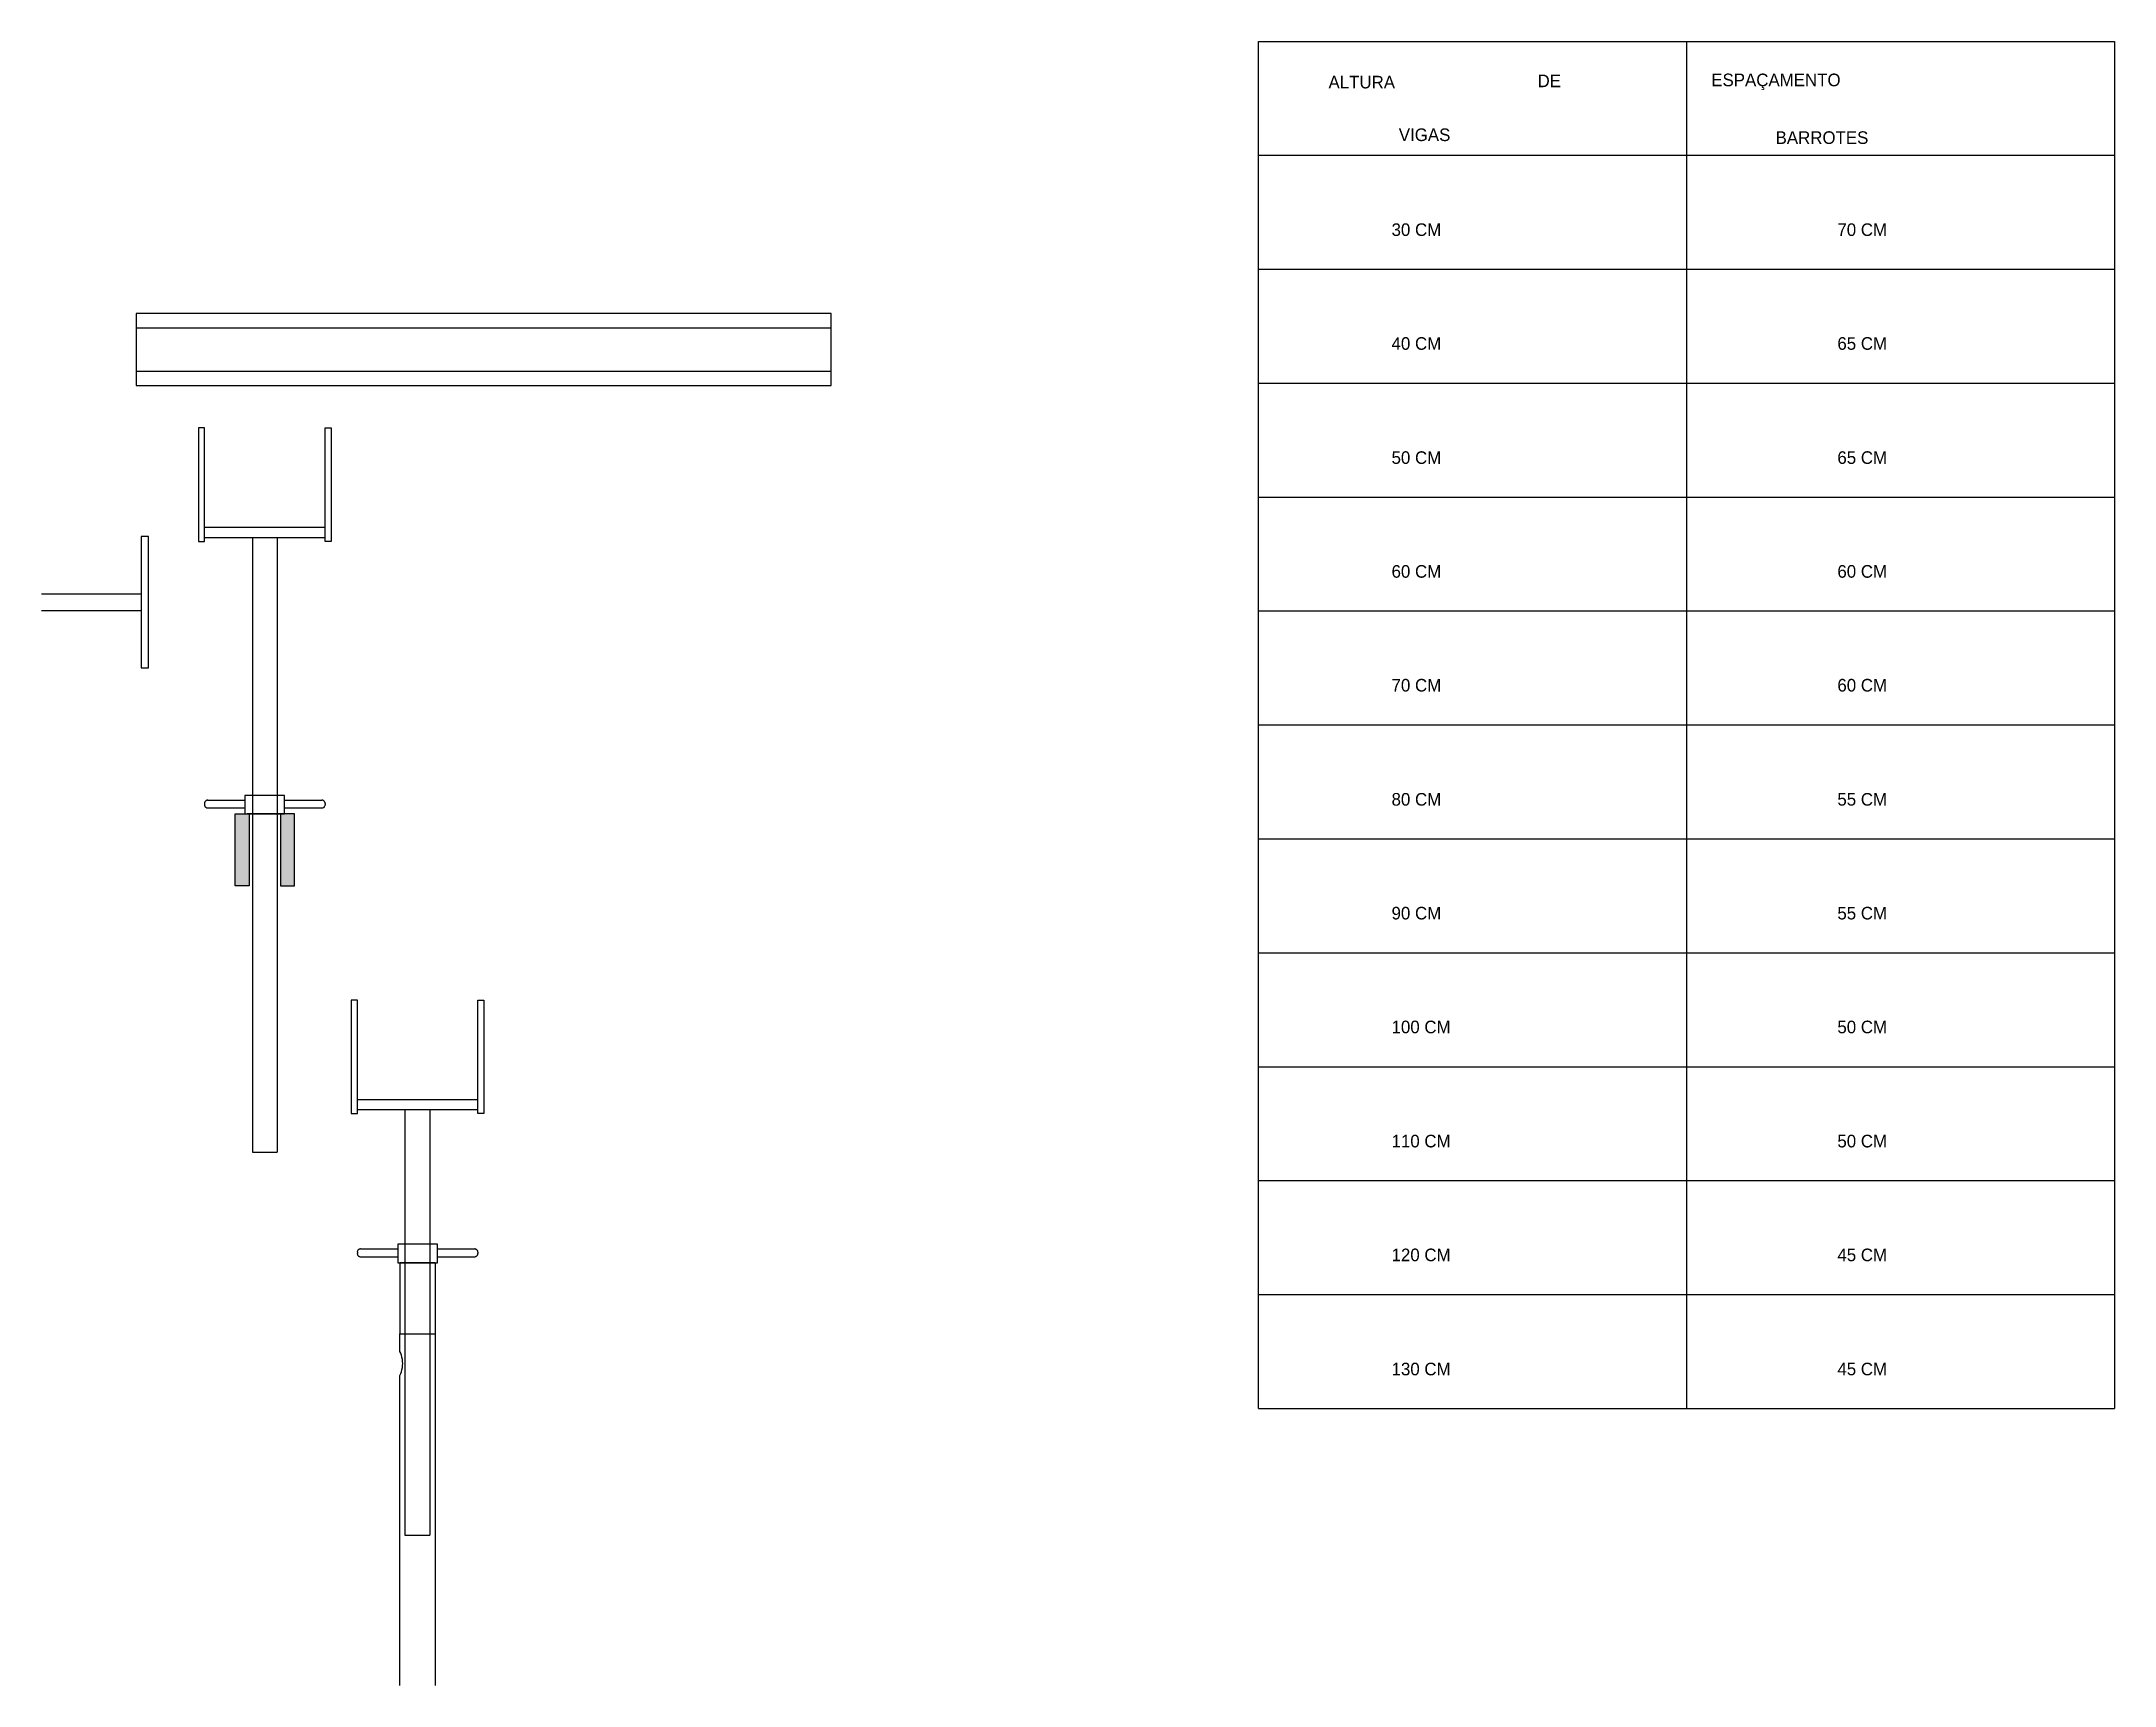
# Model space of a CAD drawing. Header units: metres. Extents: x 230 to 4258, y -296 to 278.
# Drawn here: x 2259 to 2916, y -296 to 225 of the extents above; entities that cross this region are included whole.
import ezdxf

# ---------------------------------------------------------------- set-up
doc = ezdxf.new("R2010")
doc.units = ezdxf.units.M
for name, color, linetype in [('BARRA DE ANCORAGEM', 7, 'Continuous'), ('Escoras', 2, 'Continuous'), ('Forcador', 251, 'Continuous'), ('GARFOS', 7, 'Continuous'), ('Perfil Metálico', 251, 'Continuous')]:
    doc.layers.add(name, color=color, linetype=linetype)

msp = doc.modelspace()

# ---------------------------------------------------------------- texts
at = {"layer": 'GARFOS'}
for s, p in [('ALTURA   ', (2667, 210.1)), ('DE', (2733.3, 210.5)), ('ESPAÇAMENTO', (2788.4, 210.8)), ('VIGAS', (2689.3, 193.4)), ('BARROTES', (2808.8, 192.5)), ('30 CM', (2687, 163.3)), ('70 CM', (2828.4, 163.3)), ('40 CM', (2687, 127.2)), ('65 CM', (2828.4, 127.2)), ('50 CM', (2687, 91)), ('65 CM', (2828.4, 91)), ('60 CM', (2687, 54.9)), ('60 CM', (2828.4, 54.9)), ('70 CM', (2687, 18.8)), ('60 CM', (2828.4, 18.8)), ('80 CM', (2687, -17.4)), ('55 CM', (2828.4, -17.4)), ('90 CM', (2687, -53.5)), ('55 CM', (2828.4, -53.5)), ('100 CM', (2687, -89.6)), ('50 CM', (2828.4, -89.6)), ('110 CM', (2687, -125.8)), ('50 CM', (2828.4, -125.8)), ('120 CM', (2687, -161.9)), ('45 CM', (2828.4, -161.9)), ('130 CM', (2687, -198.1)), ('45 CM', (2828.4, -198.1))]:
    msp.add_text(s, height=4, dxfattribs=at).set_placement(p)

# ---------------------------------------------------------------- hatches: boundary and pattern name
at = {"layer": 'Perfil Metálico'}
h = msp.add_hatch(color=8, dxfattribs=at)
h.dxf.hatch_style = 1
h.paths.add_polyline_path([(2320.2, -42.8), (2324.7, -42.8), (2324.7, -20), (2320.2, -20)])
h = msp.add_hatch(color=8, dxfattribs=at)
h.dxf.hatch_style = 1
h.paths.add_polyline_path([(2334.6, -42.8), (2339.1, -42.8), (2339.1, -20), (2334.6, -20)])

# ---------------------------------------------------------------- linework, layer by layer
at = {"layer": 'BARRA DE ANCORAGEM'}
for p, q in [((2258.8, 49.8), (2290.4, 49.8)), ((2258.8, 44.5), (2290.4, 44.5))]:
    msp.add_line(p, q, dxfattribs=at)
msp.add_lwpolyline([(2292.8, 26.3), (2292.8, 68), (2290.4, 68), (2290.4, 26.3)], close=True, dxfattribs=at)
at = {"layer": 'Escoras'}
for p, q in [((2335.3, -20), (2324, -20)), ((2383.7, -162.4), (2372.5, -162.4)), ((2372.5, -162.4), (2372.5, -184.9)), ((2383.7, -162.4), (2383.7, -296.5)), ((2372.74, -191.12), (2372.46, -190.52)), ((2372.5, -184.9), (2383.7, -184.9)), ((2372.5, -190.5), (2372.5, -184.9)), ((2372.96, -191.75), (2372.74, -191.12)), ((2372.74, -197.57), (2372.96, -196.95)), ((2373.14, -192.38), (2372.96, -191.75)), ((2372.96, -196.95), (2373.14, -196.31)), ((2373.27, -193.03), (2373.14, -192.38)), ((2373.14, -196.31), (2373.27, -195.67)), ((2373.35, -193.69), (2373.27, -193.03)), ((2373.27, -195.67), (2373.35, -195.01)), ((2373.37, -194.35), (2373.35, -193.69)), ((2373.35, -195.01), (2373.37, -194.35)), ((2372.46, -198.17), (2372.74, -197.57)), ((2372.5, -296.5), (2372.5, -198.2))]:
    msp.add_line(p, q, dxfattribs=at)
at = {"layer": 'Forcador'}
for p, q in [((2310.5, 70.9), (2348.8, 70.9)), ((2310.5, 67.7), (2348.8, 67.7)), ((2325.7, 67.7), (2325.7, -42.8)), ((2333.6, 67.7), (2333.6, -42.8)), ((2310.5, -16.7), (2310.5, -17.1)), ((2310.52, -16.54), (2310.51, -16.67)), ((2310.51, -17.12), (2310.52, -17.26)), ((2310.54, -16.41), (2310.52, -16.54)), ((2310.52, -17.26), (2310.54, -17.39)), ((2310.59, -16.29), (2310.54, -16.41)), ((2310.54, -17.39), (2310.59, -17.51)), ((2310.65, -16.17), (2310.59, -16.29)), ((2310.59, -17.51), (2310.65, -17.63)), ((2310.72, -16.06), (2310.65, -16.17)), ((2310.65, -17.63), (2310.72, -17.74)), ((2310.81, -15.96), (2310.72, -16.06)), ((2310.72, -17.74), (2310.81, -17.84)), ((2310.91, -15.87), (2310.81, -15.96)), ((2310.81, -17.84), (2310.91, -17.93)), ((2311.02, -15.8), (2310.91, -15.87)), ((2310.91, -17.93), (2311.02, -18)), ((2311.14, -15.74), (2311.02, -15.8)), ((2311.02, -18), (2311.14, -18.06)), ((2311.26, -15.7), (2311.14, -15.74)), ((2311.14, -18.06), (2311.26, -18.1)), ((2311.39, -15.67), (2311.26, -15.7)), ((2311.26, -18.1), (2311.39, -18.13)), ((2311.52, -15.66), (2311.39, -15.67)), ((2311.39, -18.13), (2311.52, -18.14)), ((2311.5, -15.7), (2323.3, -15.7)), ((2311.5, -18.1), (2323.3, -18.1)), ((2335.9, -15.7), (2347.7, -15.7)), ((2335.9, -18.1), (2347.7, -18.1)), ((2347.88, -15.67), (2347.75, -15.66)), ((2347.75, -18.14), (2347.88, -18.13)), ((2348.01, -15.7), (2347.88, -15.67)), ((2347.88, -18.13), (2348.01, -18.1)), ((2348.13, -15.74), (2348.01, -15.7)), ((2348.01, -18.1), (2348.13, -18.06)), ((2348.25, -15.8), (2348.13, -15.74)), ((2348.13, -18.06), (2348.25, -18)), ((2348.36, -15.87), (2348.25, -15.8)), ((2348.25, -18), (2348.36, -17.93)), ((2348.46, -15.96), (2348.36, -15.87)), ((2348.36, -17.93), (2348.46, -17.84)), ((2348.55, -16.06), (2348.46, -15.96)), ((2348.46, -17.84), (2348.55, -17.74)), ((2348.62, -16.17), (2348.55, -16.06)), ((2348.55, -17.74), (2348.62, -17.63)), ((2348.68, -16.29), (2348.62, -16.17)), ((2348.62, -17.63), (2348.68, -17.51)), ((2348.73, -16.41), (2348.68, -16.29)), ((2348.68, -17.51), (2348.73, -17.39)), ((2348.75, -16.54), (2348.73, -16.41)), ((2348.73, -17.39), (2348.75, -17.26)), ((2348.76, -16.67), (2348.75, -16.54)), ((2348.75, -17.26), (2348.76, -17.12)), ((2348.8, -16.7), (2348.8, -17.1)), ((2325.7, -42.8), (2325.7, -65.6)), ((2333.6, -42.8), (2333.6, -65.6)), ((2325.7, -65.6), (2325.7, -127.3)), ((2333.6, -65.6), (2333.6, -127.3)), ((2359, -110.6), (2397.2, -110.6)), ((2359, -113.8), (2397.2, -113.8)), ((2374.1, -113.8), (2374.1, -248.8)), ((2382, -113.8), (2382, -248.8)), ((2325.7, -127.3), (2333.6, -127.3)), ((2358.97, -158.89), (2358.96, -159.02)), ((2358.96, -159.47), (2358.97, -159.61)), ((2359, -158.76), (2358.97, -158.89)), ((2358.97, -159.61), (2359, -159.74)), ((2359.04, -158.64), (2359, -158.76)), ((2359, -159), (2359, -159.5)), ((2359, -159.74), (2359.04, -159.86)), ((2359.1, -158.52), (2359.04, -158.64)), ((2359.04, -159.86), (2359.1, -159.98)), ((2359.17, -158.41), (2359.1, -158.52)), ((2359.1, -159.98), (2359.17, -160.09)), ((2359.26, -158.31), (2359.17, -158.41)), ((2359.17, -160.09), (2359.26, -160.19)), ((2359.36, -158.22), (2359.26, -158.31)), ((2359.26, -160.19), (2359.36, -160.28)), ((2359.47, -158.15), (2359.36, -158.22)), ((2359.36, -160.28), (2359.47, -160.35)), ((2359.59, -158.09), (2359.47, -158.15)), ((2359.47, -160.35), (2359.59, -160.41)), ((2359.71, -158.05), (2359.59, -158.09)), ((2359.59, -160.41), (2359.71, -160.45)), ((2359.84, -158.02), (2359.71, -158.05)), ((2359.71, -160.45), (2359.84, -160.48)), ((2359.97, -158.01), (2359.84, -158.02)), ((2359.84, -160.48), (2359.97, -160.49)), ((2360, -158), (2371.8, -158)), ((2360, -160.5), (2371.8, -160.5)), ((2384.4, -158), (2396.2, -158)), ((2384.4, -160.5), (2396.2, -160.5)), ((2396.33, -158.02), (2396.2, -158.01)), ((2396.2, -160.49), (2396.33, -160.48)), ((2396.46, -158.05), (2396.33, -158.02)), ((2396.33, -160.48), (2396.46, -160.45)), ((2396.59, -158.09), (2396.46, -158.05)), ((2396.46, -160.45), (2396.59, -160.41)), ((2396.71, -158.15), (2396.59, -158.09)), ((2396.59, -160.41), (2396.71, -160.35)), ((2396.82, -158.22), (2396.71, -158.15)), ((2396.71, -160.35), (2396.82, -160.28)), ((2396.92, -158.31), (2396.82, -158.22)), ((2396.82, -160.28), (2396.92, -160.19)), ((2397, -158.41), (2396.92, -158.31)), ((2396.92, -160.19), (2397, -160.09)), ((2397.08, -158.52), (2397, -158.41)), ((2397, -160.09), (2397.08, -159.98)), ((2397.13, -158.64), (2397.08, -158.52)), ((2397.08, -159.98), (2397.13, -159.86)), ((2397.18, -158.76), (2397.13, -158.64)), ((2397.13, -159.86), (2397.18, -159.74)), ((2397.2, -158.89), (2397.18, -158.76)), ((2397.18, -159.74), (2397.2, -159.61)), ((2397.21, -159.02), (2397.2, -158.89)), ((2397.2, -159), (2397.2, -159.5)), ((2397.2, -159.61), (2397.21, -159.47)), ((2374.1, -248.8), (2382, -248.8))]:
    msp.add_line(p, q, dxfattribs=at)
for points in [[(2308.6, 102.4), (2308.6, 66.4), (2310.5, 66.4), (2310.5, 102.4)], [(2350.7, 102.4), (2350.7, 66.4), (2348.8, 66.4), (2348.8, 102.4)], [(2323.3, -14.2), (2323.3, -20), (2335.9, -20), (2335.9, -14.2)], [(2357, -79.1), (2357, -115.1), (2359, -115.1), (2359, -79.1)], [(2399.1, -79.1), (2399.1, -115.1), (2397.2, -115.1), (2397.2, -79.1)], [(2371.8, -156.5), (2371.8, -162.4), (2384.4, -162.4), (2384.4, -156.5)]]:
    msp.add_lwpolyline(points, close=True, dxfattribs=at)
at = {"layer": 'GARFOS'}
for p, q in [((2644.8, -208.6), (2644.8, 225)), ((2644.8, 225), (2916.3, 225)), ((2780.5, 225), (2780.5, -208.6)), ((2916.3, 225), (2916.3, -208.6)), ((2644.8, 188.9), (2916.3, 188.9)), ((2644.8, 152.8), (2916.3, 152.8)), ((2644.8, 116.6), (2916.3, 116.6)), ((2644.8, 80.5), (2916.3, 80.5)), ((2644.8, 44.4), (2916.3, 44.4)), ((2644.8, 8.2), (2916.3, 8.2)), ((2644.8, -27.9), (2916.3, -27.9)), ((2644.8, -64.1), (2916.3, -64.1)), ((2644.8, -100.2), (2916.3, -100.2)), ((2644.8, -136.3), (2916.3, -136.3)), ((2644.8, -172.5), (2916.3, -172.5)), ((2644.8, -208.6), (2916.3, -208.6))]:
    msp.add_line(p, q, dxfattribs=at)
at = {"layer": 'Perfil Metálico'}
for p, q in [((2288.8, 134.2), (2509.3, 134.2)), ((2288.8, 120.4), (2509.3, 120.4))]:
    msp.add_line(p, q, dxfattribs=at)
for points in [[(2288.8, 115.9), (2509.3, 115.9), (2509.3, 138.7), (2288.8, 138.7)], [(2324.7, -42.8), (2320.2, -42.8), (2320.2, -20), (2324.7, -20)], [(2334.6, -42.8), (2339.1, -42.8), (2339.1, -20), (2334.6, -20)]]:
    msp.add_lwpolyline(points, close=True, dxfattribs=at)

msp.set_redraw_order([(e.dxf.handle, doc.entitydb.next_handle()) for e in msp.query("TEXT MTEXT ATTDEF DIMENSION ARC_DIMENSION")])  # texts and dimensions are drawn at this point

doc.saveas('drawing.dxf')
